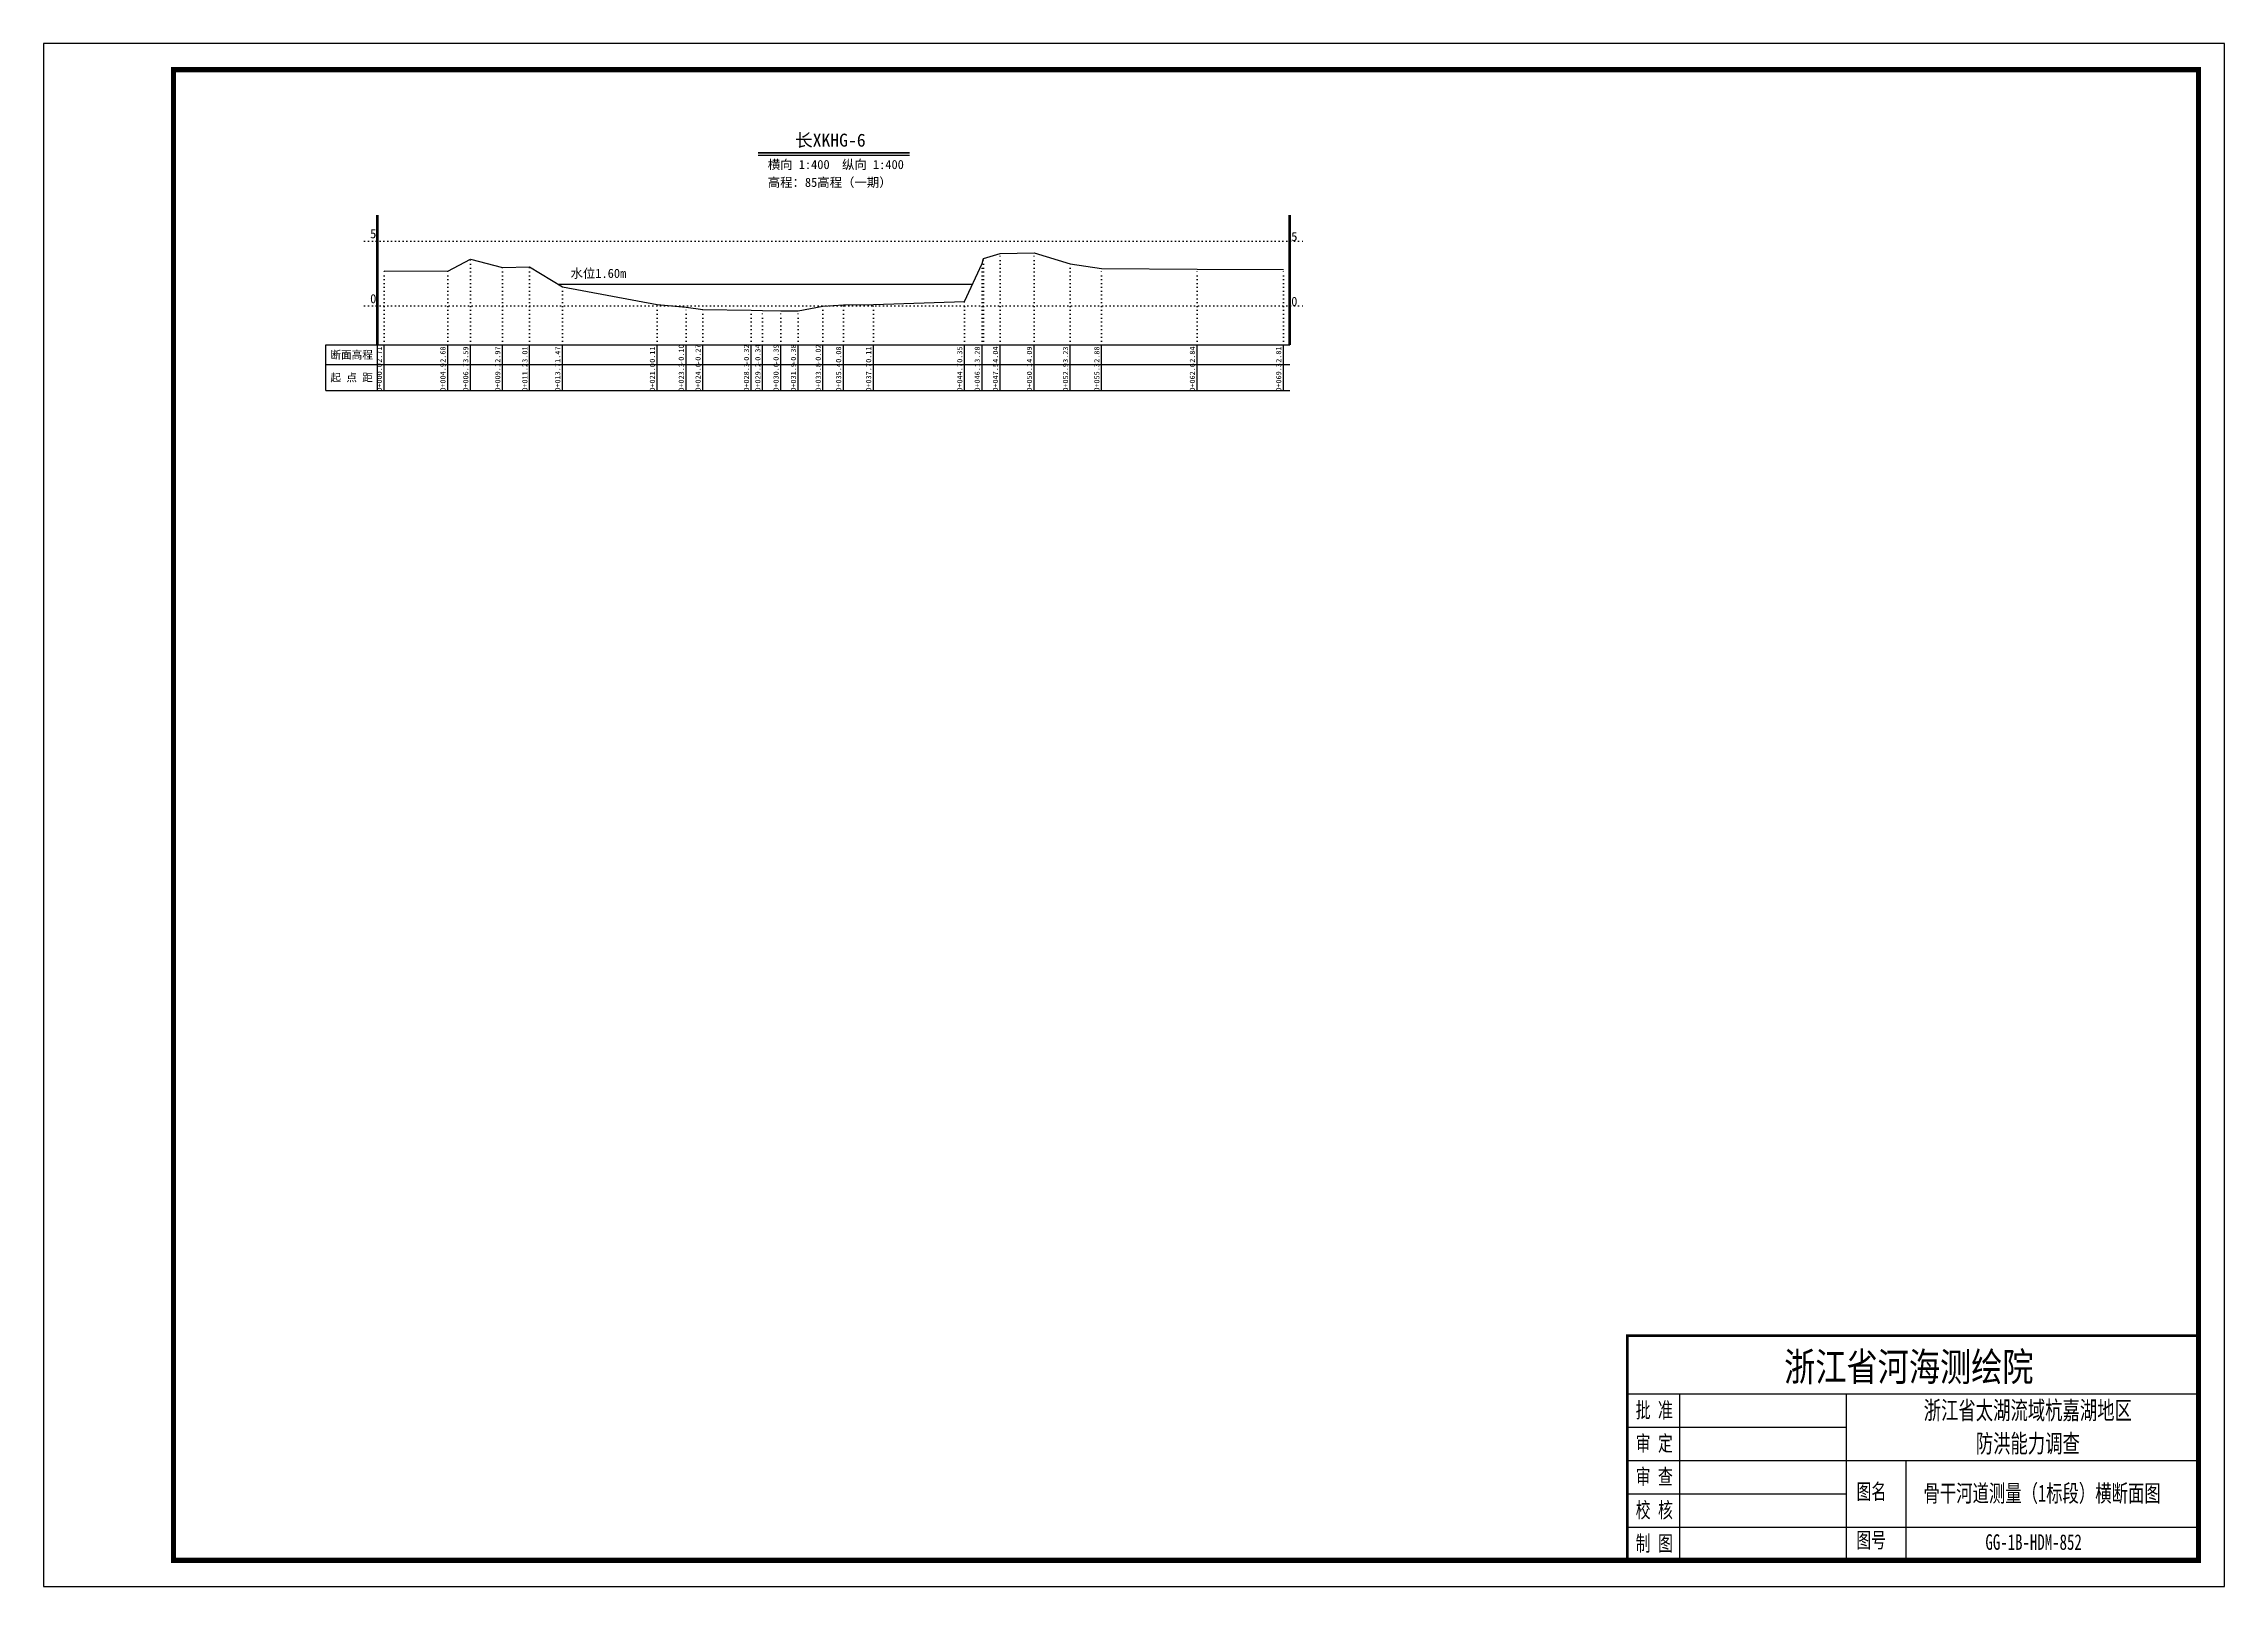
# Model space of a CAD drawing. Header units: millimetres. Extents: x 519117 to 519987, y 3371934 to 3372231.
# Drawn here: x 519566.9 to 519986.9, y 3371934.2 to 3372231.2 of the extents above; entities that cross this region are included whole.
import ezdxf
from ezdxf.enums import TextEntityAlignment as Align

# ---------------------------------------------------------------- set-up
doc = ezdxf.new("R2010")
doc.units = ezdxf.units.MM
doc.header["$LTSCALE"] = 0.4
doc.header["$MEASUREMENT"] = 0
doc.linetypes.add('X4', pattern=[1.6, 0, -1.6])
for name, color, linetype in [('DMX', 1, 'Continuous'), ('TEXT', 7, 'Continuous'), ('zdm1', 5, 'Continuous'), ('ZDMT5', 3, 'Continuous'), ('图框', 7, 'Continuous'), ('断面名称', 5, 'Continuous'), ('比例尺', 3, 'Continuous'), ('水位', 7, 'Continuous')]:
    doc.layers.add(name, color=color, linetype=linetype)
doc.styles.add('HDM', font='fangsong_GB2312.ttf')
doc.styles.add('tk2', font='', dxfattribs={"width": 0.8})
doc.styles.get('tk2').set_extended_font_data('SimSun')

msp = doc.modelspace()

# ---------------------------------------------------------------- linework, layer by layer
at = {"lineweight": 100, "const_width": 0.5}
msp.add_lwpolyline([(519981.88, 3371982.45), (519871.88, 3371982.45), (519871.88, 3371939.17), (519981.88, 3371939.17), (519981.88, 3371982.45)], dxfattribs=at)
at = {"layer": 'DMX', "linetype": 'Continuous', "flags": 128}
msp.add_lwpolyline([(519632.46, 3372187.45), (519644.71, 3372187.37), (519649.08, 3372189.65), (519655.26, 3372188.1), (519660.48, 3372188.2), (519666.81, 3372184.35), (519685.03, 3372180.95), (519690.61, 3372180.42), (519693.83, 3372180), (519703.16, 3372179.87), (519705.36, 3372179.82), (519708.86, 3372179.7), (519712.21, 3372179.72), (519716.98, 3372180.62), (519720.91, 3372180.87), (519726.68, 3372180.95), (519744.23, 3372181.55), (519747.61, 3372188.87), (519747.88, 3372189.8), (519751.11, 3372190.77), (519757.66, 3372190.9), (519764.61, 3372188.75), (519770.63, 3372187.87), (519789.03, 3372187.77), (519805.66, 3372187.7)], dxfattribs=at)
at = {"layer": 'TEXT', "color": 0}
for p, q in [((519871.88, 3371971.25, 0), (519981.88, 3371971.25, 0)), ((519881.96, 3371971.25, 0), (519881.96, 3371945.59, 0)), ((519914.05, 3371971.25, 0), (519914.05, 3371945.59, 0)), ((519871.88, 3371964.84, 0), (519914.05, 3371964.84, 0)), ((519871.88, 3371958.42, 0), (519914.05, 3371958.42, 0)), ((519914.05, 3371958.42, 0), (519981.88, 3371958.42, 0)), ((519925.53, 3371958.42, 0), (519925.53, 3371939.17, 0)), ((519871.88, 3371952, 0), (519914.05, 3371952, 0)), ((519871.88, 3371945.59, 0), (519981.88, 3371945.59, 0)), ((519881.96, 3371945.59, 0), (519881.96, 3371939.17, 0)), ((519914.05, 3371945.59, 0), (519914.05, 3371939.17, 0))]:
    msp.add_line(p, q, dxfattribs=at)
at = {"layer": 'zdm1', "linetype": 'Continuous'}
for p, q in [((519631.08, 3372173.17), (519631.08, 3372198.17)), ((519631.33, 3372173.17), (519631.33, 3372198.17)), ((519806.78, 3372173.17), (519806.78, 3372198.17)), ((519807.03, 3372173.17), (519807.03, 3372198.17)), ((519621.21, 3372164.42), (519621.21, 3372173.17)), ((519621.21, 3372173.17), (519632.46, 3372173.17)), ((519631.21, 3372164.42), (519631.21, 3372173.17)), ((519632.46, 3372173.17), (519806.91, 3372173.17)), ((519621.21, 3372169.42), (519806.91, 3372169.42)), ((519621.21, 3372164.42), (519806.91, 3372164.42))]:
    msp.add_line(p, q, dxfattribs=at)
at = {"layer": 'zdm1', "linetype": 'X4'}
for p, q in [((519628.71, 3372193.17), (519809.41, 3372193.17)), ((519628.71, 3372180.67), (519809.41, 3372180.67))]:
    msp.add_line(p, q, dxfattribs=at)
at = {"layer": 'zdm1', "linetype": 'Continuous', "flags": 128}
for points in [[(519631.21, 3372195.67, 0.25, 0.25, 0), (519631.21, 3372198.17, 0.25, 0.25, 0)], [(519806.91, 3372195.67, 0.25, 0.25, 0), (519806.91, 3372198.17, 0.25, 0.25, 0)], [(519631.21, 3372190.67, 0.25, 0.25, 0), (519631.21, 3372193.17, 0.25, 0.25, 0)], [(519806.91, 3372190.67, 0.25, 0.25, 0), (519806.91, 3372193.17, 0.25, 0.25, 0)], [(519631.21, 3372185.67, 0.25, 0.25, 0), (519631.21, 3372188.17, 0.25, 0.25, 0)], [(519806.91, 3372185.67, 0.25, 0.25, 0), (519806.91, 3372188.17, 0.25, 0.25, 0)], [(519631.21, 3372180.67, 0.25, 0.25, 0), (519631.21, 3372183.17, 0.25, 0.25, 0)], [(519806.91, 3372180.67, 0.25, 0.25, 0), (519806.91, 3372183.17, 0.25, 0.25, 0)], [(519631.21, 3372175.67, 0.25, 0.25, 0), (519631.21, 3372178.17, 0.25, 0.25, 0)], [(519806.91, 3372175.67, 0.25, 0.25, 0), (519806.91, 3372178.17, 0.25, 0.25, 0)]]:
    msp.add_lwpolyline(points, format="xyseb", dxfattribs=at)
at = {"layer": 'ZDMT5', "linetype": 'X4'}
for p, q in [((519649.08, 3372173.17), (519649.08, 3372189.65)), ((519747.61, 3372173.17), (519747.61, 3372188.87)), ((519747.88, 3372173.17), (519747.88, 3372189.8)), ((519751.11, 3372173.17), (519751.11, 3372190.77)), ((519757.66, 3372173.17), (519757.66, 3372190.9)), ((519764.61, 3372173.17), (519764.61, 3372188.75)), ((519632.46, 3372173.17), (519632.46, 3372187.45)), ((519644.71, 3372173.17), (519644.71, 3372187.37)), ((519655.26, 3372173.17), (519655.26, 3372188.1)), ((519660.48, 3372173.17), (519660.48, 3372188.2)), ((519666.81, 3372173.17), (519666.81, 3372184.35)), ((519770.63, 3372173.17), (519770.63, 3372187.87)), ((519789.03, 3372173.17), (519789.03, 3372187.77)), ((519805.66, 3372173.17), (519805.66, 3372187.7)), ((519685.03, 3372173.17), (519685.03, 3372180.95)), ((519690.61, 3372173.17), (519690.61, 3372180.42)), ((519716.98, 3372173.17), (519716.98, 3372180.62)), ((519720.91, 3372173.17), (519720.91, 3372180.87)), ((519726.68, 3372173.17), (519726.68, 3372180.95)), ((519744.23, 3372173.17), (519744.23, 3372181.55)), ((519693.83, 3372173.17), (519693.83, 3372180)), ((519703.16, 3372173.17), (519703.16, 3372179.87)), ((519705.36, 3372173.17), (519705.36, 3372179.82)), ((519708.86, 3372173.17), (519708.86, 3372179.7)), ((519712.21, 3372173.17), (519712.21, 3372179.72))]:
    msp.add_line(p, q, dxfattribs=at)
at = {"layer": 'ZDMT5', "linetype": 'Continuous'}
for p, q in [((519632.46, 3372164.42), (519632.46, 3372173.17)), ((519644.71, 3372164.42), (519644.71, 3372173.17)), ((519649.08, 3372164.42), (519649.08, 3372173.17)), ((519655.26, 3372164.42), (519655.26, 3372173.17)), ((519660.48, 3372164.42), (519660.48, 3372173.17)), ((519666.81, 3372164.42), (519666.81, 3372173.17)), ((519685.03, 3372164.42), (519685.03, 3372173.17)), ((519690.61, 3372164.42), (519690.61, 3372173.17)), ((519693.83, 3372164.42), (519693.83, 3372173.17)), ((519703.16, 3372164.42), (519703.16, 3372173.17)), ((519705.36, 3372164.42), (519705.36, 3372173.17)), ((519708.86, 3372164.42), (519708.86, 3372173.17)), ((519712.21, 3372164.42), (519712.21, 3372173.17)), ((519716.98, 3372164.42), (519716.98, 3372173.17)), ((519720.91, 3372164.42), (519720.91, 3372173.17)), ((519726.68, 3372164.42), (519726.68, 3372173.17)), ((519744.23, 3372164.42), (519744.23, 3372173.17)), ((519747.61, 3372164.42), (519747.61, 3372173.17)), ((519751.11, 3372164.42), (519751.11, 3372173.17)), ((519757.66, 3372164.42), (519757.66, 3372173.17)), ((519764.61, 3372164.42), (519764.61, 3372173.17)), ((519770.63, 3372164.42), (519770.63, 3372173.17)), ((519789.03, 3372164.42), (519789.03, 3372173.17)), ((519805.66, 3372164.42), (519805.66, 3372173.17))]:
    msp.add_line(p, q, dxfattribs=at)
at = {"layer": '图框', "flags": 128}
msp.add_lwpolyline([(519566.88, 3371934.17), (519986.88, 3371934.17), (519986.88, 3372231.17), (519566.88, 3372231.17)], close=True, dxfattribs=at)
at = {"layer": '图框', "const_width": 1, "flags": 128}
msp.add_lwpolyline([(519591.88, 3371939.17), (519981.88, 3371939.17), (519981.88, 3372226.17), (519591.88, 3372226.17)], close=True, dxfattribs=at)
at = {"layer": '比例尺', "color": 3, "linetype": 'Continuous', "lineweight": 40}
msp.add_line((519704.49, 3372210.17), (519733.62, 3372210.17), dxfattribs=at)
at = {"layer": '比例尺', "color": 3, "linetype": 'Continuous'}
msp.add_line((519704.49, 3372209.67), (519733.62, 3372209.67), dxfattribs=at)
at = {"layer": '水位', "color": 6, "linetype": 'Continuous', "flags": 128}
msp.add_lwpolyline([(519666, 3372184.84), (519745.75, 3372184.84)], dxfattribs=at)

# ---------------------------------------------------------------- texts
at = {"layer": 'TEXT', "color": 7, "ltscale": 8, "style": 'tk2'}
for tag, p, s, height, width in [('浙江省河海测绘院', (519902.1, 3371973.69, 0), '（单位名称）', 5.5, 0.8), ('批 准', (519873.5, 3371966.62, 0), '批准', 3, 0.7), ('审 定', (519873.5, 3371960.21, 0), '审定', 3, 0.7), ('审 查', (519873.5, 3371953.79, 0), '审 查', 3, 0.7), ('图名', (519916.03, 3371950.92, 0), '审查', 3, 0.7), ('校 核', (519873.5, 3371947.37, 0), '校 核', 3, 0.7), ('图号', (519915.99, 3371941.59, 0), '图号', 3, 0.7), ('制 图', (519873.5, 3371940.96, 0), '制 图', 3, 0.7)]:
    msp.add_attdef(tag, p, s, height=height, dxfattribs=dict(at, width=width))
at = {"layer": 'TEXT', "color": 0, "style": 'tk2', "width": 0.7}
for tag, text, height, p in [('浙江省太湖流域杭嘉湖地区', '浙江省太湖流域杭嘉湖地区', 3.5, (519949.02, 3371968.07, -206.67)), ('防洪能力调查', '防洪能力调查', 3.5, (519949.02, 3371961.68, -206.67)), ('骨干河道测量（1标段）横断面图', '骨干河道测量（1标段）横断面图', 3.3, (519951.77, 3371952.1, -206.67)), ('GG-1B-HDM-852', 'GG-1B-HDM-001', 3, (519950.14, 3371942.7, -206.67))]:
    msp.add_attdef(tag, text=text, height=height, dxfattribs=at).set_placement(p, align=Align.MIDDLE_CENTER)
at = {"layer": 'zdm1', "linetype": 'Continuous', "style": 'HDM'}
for s, p in [('5', (519630.96, 3372193.17)), ('0', (519630.96, 3372180.67))]:
    msp.add_text(s, height=1.75, dxfattribs=at).set_placement(p, align=Align.BOTTOM_RIGHT)
for s, p in [('5', (519807.16, 3372193.17)), ('0', (519807.16, 3372180.67))]:
    msp.add_text(s, height=1.75, dxfattribs=at).set_placement(p)
for s, p in [('断面高程', (519626.21, 3372171.3)), ('起 点 距', (519626.21, 3372166.92))]:
    msp.add_text(s, height=1.5, dxfattribs=at).set_placement(p, align=Align.MIDDLE)
at = {"layer": 'ZDMT5', "linetype": 'Continuous', "style": 'HDM'}
for s, p in [('2.71', (519632.33, 3372171.3)), ('2.68', (519644.58, 3372171.3)), ('3.59', (519648.96, 3372171.3)), ('2.97', (519655.13, 3372171.3)), ('3.01', (519660.36, 3372171.3)), ('1.47', (519666.68, 3372171.3)), ('0.11', (519684.91, 3372171.3)), ('-0.10', (519690.48, 3372171.3)), ('-0.27', (519693.71, 3372171.3)), ('-0.32', (519703.03, 3372171.3)), ('-0.34', (519705.23, 3372171.3)), ('-0.39', (519708.73, 3372171.3)), ('-0.38', (519712.08, 3372171.3)), ('-0.02', (519716.86, 3372171.3)), ('0.08', (519720.78, 3372171.3)), ('0.11', (519726.56, 3372171.3)), ('0.35', (519744.11, 3372171.3)), ('3.28', (519747.48, 3372171.3)), ('4.04', (519750.98, 3372171.3)), ('4.09', (519757.53, 3372171.3)), ('3.23', (519764.48, 3372171.3)), ('2.88', (519770.51, 3372171.3)), ('2.84', (519788.91, 3372171.3)), ('2.81', (519805.53, 3372171.3)), ('0+000.0', (519632.33, 3372166.92)), ('0+004.9', (519644.58, 3372166.92)), ('0+006.7', (519648.96, 3372166.92)), ('0+009.1', (519655.13, 3372166.92)), ('0+011.2', (519660.36, 3372166.92)), ('0+013.7', (519666.68, 3372166.92)), ('0+021.0', (519684.91, 3372166.92)), ('0+023.3', (519690.48, 3372166.92)), ('0+024.6', (519693.71, 3372166.92)), ('0+028.3', (519703.03, 3372166.92)), ('0+029.2', (519705.23, 3372166.92)), ('0+030.6', (519708.73, 3372166.92)), ('0+031.9', (519712.08, 3372166.92)), ('0+033.8', (519716.86, 3372166.92)), ('0+035.4', (519720.78, 3372166.92)), ('0+037.7', (519726.56, 3372166.92)), ('0+044.7', (519744.11, 3372166.92)), ('0+046.1', (519747.48, 3372166.92)), ('0+047.5', (519750.98, 3372166.92)), ('0+050.1', (519757.53, 3372166.92)), ('0+052.9', (519764.48, 3372166.92)), ('0+055.3', (519770.51, 3372166.92)), ('0+062.6', (519788.91, 3372166.92)), ('0+069.3', (519805.53, 3372166.92))]:
    msp.add_text(s, height=1, rotation=90, dxfattribs=at).set_placement(p, align=Align.BOTTOM_CENTER)
at = {"layer": '断面名称', "color": 5, "linetype": 'Continuous', "style": 'HDM'}
msp.add_text('长XKHG-6', height=2.5, dxfattribs=at).set_placement((519718.39, 3372212.64), align=Align.MIDDLE)
at = {"layer": '比例尺', "color": 3, "linetype": 'Continuous', "style": 'HDM'}
for s, p in [('横向 1:400  纵向 1:400', (519732.56, 3372206.5)), ('高程：85高程（一期）', (519730.2, 3372203.07))]:
    msp.add_text(s, height=1.75, dxfattribs=at).set_placement(p, align=Align.BOTTOM_RIGHT)
at = {"layer": '水位', "color": 6, "linetype": 'Continuous', "style": 'HDM'}
msp.add_text('水位1.60m', height=1.75, dxfattribs=at).set_placement((519673.72, 3372186.99), align=Align.MIDDLE)

doc.saveas('drawing.dxf')
